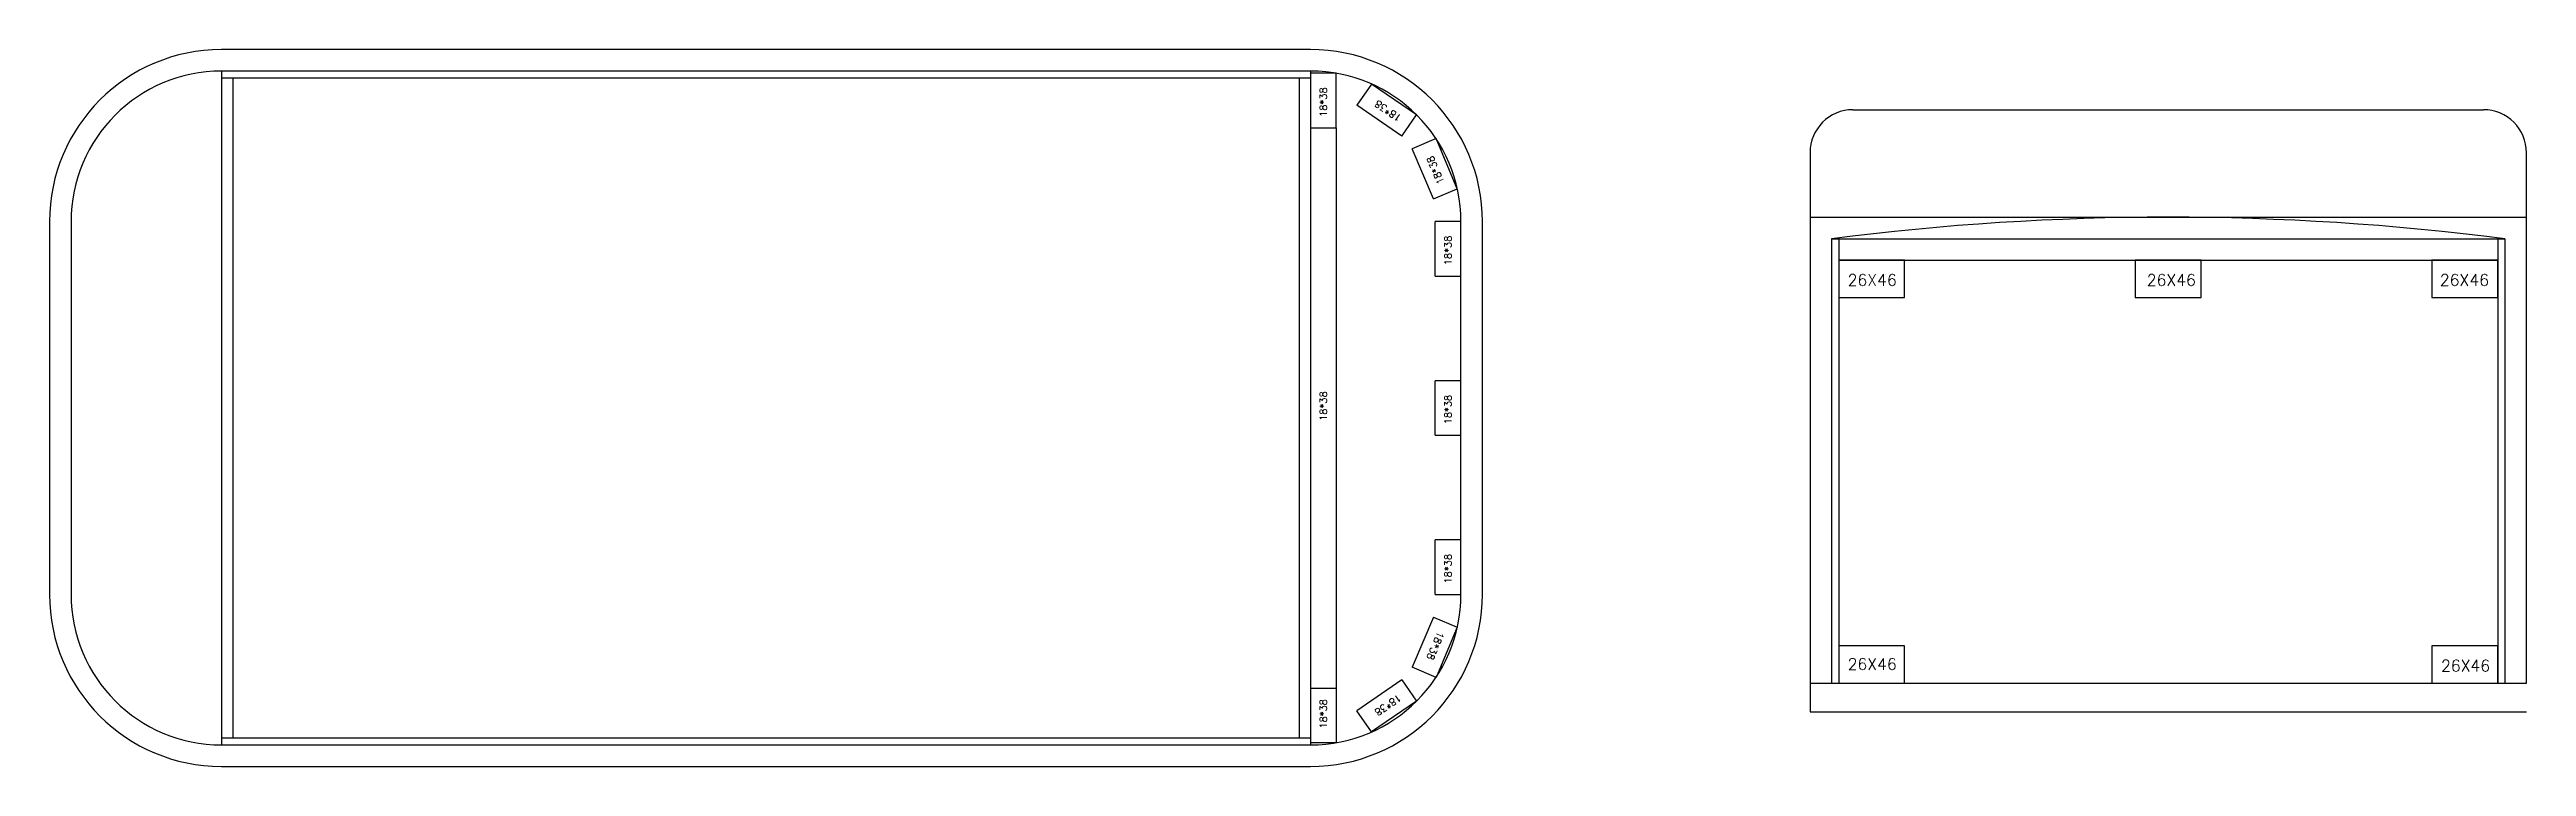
# Model space of a CAD drawing. Header units: millimetres. Extents: x 1211946 to 1266258, y -418433 to -400124.
# Drawn here: x 1252109 to 1253838, y -401983 to -401483 of the extents above; entities that cross this region are included whole.
import ezdxf

# ---------------------------------------------------------------- set-up
doc = ezdxf.new("R2010")
doc.units = ezdxf.units.MM
doc.header["$LTSCALE"] = 5
doc.styles.add('SIMPLEX', font='simplex.shx', dxfattribs={"bigfont": 'gbcbig.shx'})

msp = doc.modelspace()

# ---------------------------------------------------------------- texts
at = {"color": 1, "char_height": 5, "attachment_point": 5, "style": 'SIMPLEX'}
for insert, rotation in [((1252998.22, -401519.84), 90), ((1253043.33, -401525.97), 145.64839), ((1253076.41, -401567.33), 113.02349), ((1253085.22, -401623.28), 90), ((1252998.22, -401731.83), 90), ((1253085.22, -401734.28), 90), ((1253085.22, -401845.28), 90), ((1253076.41, -401899.01), 246.97651), ((1252998.22, -401946.5), 90), ((1253043.33, -401940.37), 214.35161)]:
    msp.add_mtext('18*38', dxfattribs=dict(at, insert=insert, rotation=rotation))
at = {"color": 1, "linetype": 'ByBlock', "char_height": 8, "attachment_point": 5, "style": 'SIMPLEX'}
for insert in [(1253381.24, -401643.9), (1253589.97, -401643.9), (1253794.54, -401643.9), (1253381.24, -401911.8), (1253795.35, -401912.93)]:
    msp.add_mtext('26X46', dxfattribs=dict(at, insert=insert))

# ---------------------------------------------------------------- linework, layer by layer
at = {"linetype": 'ByBlock'}
for p, q in [((1252989.22, -401483.17), (1252229.22, -401483.17)), ((1253367.84, -401525.12), (1253807.84, -401525.12)), ((1253337.84, -401555.12), (1253337.84, -401945.12)), ((1252109.22, -401603.17), (1252109.22, -401863.17)), ((1252124.22, -401603.17), (1252124.22, -401863.17)), ((1253094.22, -401863.17), (1253094.22, -401603.17)), ((1253109.22, -401863.17), (1253109.22, -401603.17)), ((1253337.84, -401600.12), (1253837.84, -401600.12)), ((1253352.84, -401615.12), (1253822.84, -401615.12)), ((1253352.84, -401615.12), (1253352.84, -401925.12)), ((1253357.84, -401615.12), (1253357.84, -401925.12)), ((1253817.84, -401615.12), (1253817.84, -401925.12)), ((1253822.84, -401615.12), (1253822.84, -401925.12)), ((1253357.84, -401630.12), (1253817.84, -401630.12)), ((1253337.84, -401925.12), (1253837.84, -401925.12)), ((1253337.84, -401945.12), (1253837.84, -401945.12)), ((1252229.22, -401983.17), (1252989.22, -401983.17))]:
    msp.add_line(p, q, dxfattribs=at)
at = {"color": 1, "linetype": 'ByBlock'}
for p, q in [((1252989.22, -401498.17), (1252229.22, -401498.17)), ((1252989.22, -401503.17), (1252229.22, -401503.17)), ((1252229.22, -401963.17), (1252989.22, -401963.17)), ((1252229.22, -401968.17), (1252989.22, -401968.17))]:
    msp.add_line(p, q, dxfattribs=at)
at = {"color": 6, "linetype": 'ByBlock'}
for p, q in [((1252229.22, -401498.17), (1252229.22, -401968.17)), ((1252237.22, -401503.17), (1252237.22, -401963.17)), ((1252981.22, -401503.17), (1252981.22, -401963.17)), ((1252989.22, -401498.17), (1252989.22, -401968.17))]:
    msp.add_line(p, q, dxfattribs=at)
at = {"color": 1}
for p, q in [((1253053.02, -401543.5), (1253021.65, -401522.05)), ((1253007.22, -401537.72), (1253007.22, -401928.62)), ((1253075.12, -401587.31), (1253060.26, -401552.33)), ((1253076.22, -401641.17), (1253076.22, -401603.17)), ((1253076.22, -401752.17), (1253076.22, -401714.17)), ((1253076.22, -401863.17), (1253076.22, -401825.17)), ((1253075.12, -401879.03), (1253060.26, -401914)), ((1253053.02, -401922.84), (1253021.65, -401944.29))]:
    msp.add_line(p, q, dxfattribs=at)
for points in [[(1252989.22, -401537.72), (1253007.22, -401537.72), (1253007.22, -401499.72), (1252989.22, -401499.72)], [(1253053.02, -401543.5), (1253063.17, -401528.63), (1253031.8, -401507.19), (1253021.65, -401522.05)], [(1253075.12, -401587.31), (1253091.69, -401580.27), (1253076.83, -401545.29), (1253060.26, -401552.33)], [(1253076.22, -401641.17), (1253094.22, -401641.17), (1253094.22, -401603.17), (1253076.22, -401603.17)], [(1253076.22, -401752.17), (1253094.22, -401752.17), (1253094.22, -401714.17), (1253076.22, -401714.17)], [(1253076.22, -401863.17), (1253094.22, -401863.17), (1253094.22, -401825.17), (1253076.22, -401825.17)], [(1253075.12, -401879.03), (1253091.69, -401886.07), (1253076.83, -401921.04), (1253060.26, -401914)], [(1252989.22, -401928.62), (1253007.22, -401928.62), (1253007.22, -401966.62), (1252989.22, -401966.62)], [(1253053.02, -401922.84), (1253063.17, -401937.7), (1253031.8, -401959.15), (1253021.65, -401944.29)]]:
    msp.add_lwpolyline(points, dxfattribs=at)
at = {"linetype": 'ByBlock'}
msp.add_lwpolyline([(1253837.84, -401925.12), (1253837.84, -401555.12, 0.1989124), (1253829.06, -401533.91)], format="xyb", dxfattribs=at)
at = {"color": 1, "linetype": 'ByBlock'}
for points in [[(1253357.84, -401630.12), (1253357.84, -401656.12), (1253403.84, -401656.12), (1253403.84, -401630.12)], [(1253564.84, -401630.12), (1253564.84, -401656.12), (1253610.84, -401656.12), (1253610.84, -401630.12)], [(1253771.84, -401630.12), (1253771.84, -401656.12), (1253817.84, -401656.12), (1253817.84, -401630.12)], [(1253357.84, -401899.12), (1253357.84, -401925.12), (1253403.84, -401925.12), (1253403.84, -401899.12)], [(1253771.84, -401899.12), (1253771.84, -401925.12), (1253817.84, -401925.12), (1253817.84, -401899.12)]]:
    msp.add_lwpolyline(points, close=True, dxfattribs=at)
at = {"linetype": 'ByBlock'}
for centre, radius, start, end in [((1252229.22, -401603.17), 120, 90, 180), ((1252989.22, -401603.17), 120, 0, 90), ((1252229.22, -401603.17), 105, 90, 180), ((1252989.22, -401603.17), 105, 0, 90), ((1253367.84, -401555.12), 30, 90, 180), ((1253807.84, -401555.12), 30, 45, 90), ((1253587.84, -403448.45), 1848.33, 82.69555, 97.30445), ((1252229.22, -401863.17), 120, 180, 270), ((1252229.22, -401863.17), 105, 180, 270), ((1252989.22, -401863.17), 120, 270, 0), ((1252989.22, -401863.17), 105, 270, 0)]:
    msp.add_arc(centre, radius, start, end, dxfattribs=at)

msp.set_redraw_order([(e.dxf.handle, doc.entitydb.next_handle()) for e in msp.query("TEXT MTEXT ATTDEF DIMENSION ARC_DIMENSION")])  # texts and dimensions are drawn at this point

doc.saveas('drawing.dxf')
